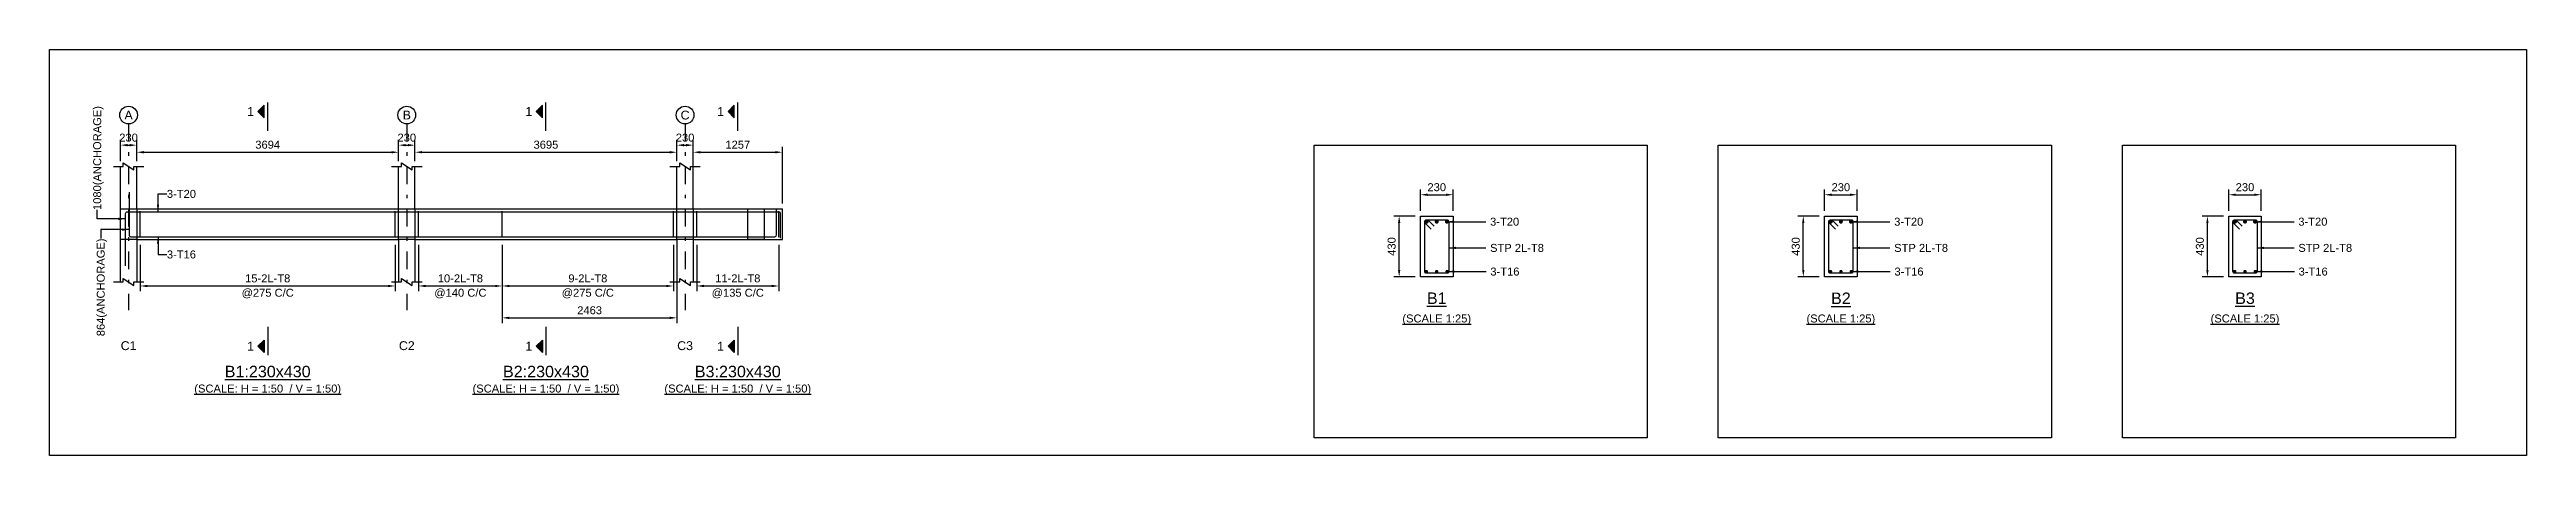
# Model space of a CAD drawing. Header units: inches. Extents: x -2000 to 93976, y -209440 to 3300.
# Drawn here: x -2000 to 67872, y -8160 to 3300 of the extents above; entities that cross this region are included whole.
import ezdxf
from ezdxf.enums import TextEntityAlignment as Align

# ---------------------------------------------------------------- set-up
doc = ezdxf.new("R2010")
doc.units = ezdxf.units.IN
doc.header["$LTSCALE"] = 1000
doc.header["$MEASUREMENT"] = 0
doc.linetypes.add('SCCenter', pattern=[1.2, 0.5, -0.3, 0.1, -0.3])
for name, color, linetype in [('Concrete Line', 2, 'Continuous'), ('Cut Line', 31, 'Continuous'), ('Dimension', 31, 'Continuous'), ('Grid', 8, 'Continuous'), ('Labels', 4, 'Continuous'), ('Labels_Support', 4, 'Continuous'), ('Link', 225, 'Continuous'), ('Reinforcement', 4, 'Continuous'), ('Schedule Border', 60, 'Continuous'), ('Section Mark', 5, 'Continuous'), ('Solid', 25, 'Continuous'), ('Text', 31, 'Continuous'), ('Text_Scale', 31, 'Continuous')]:
    doc.layers.add(name, color=color, linetype=linetype)
doc.styles.add('SC-SansSerif', font='SansSerif')
doc.styles.get("Standard").update_dxf_attribs({"font": 'txt.shx'})
doc.dimstyles.new('SCBBSDimStyl', dxfattribs={"dimtxt": 225, "dimasz": 200, "dimexe": 150, "dimexo": 150, "dimgap": 100, "dimtad": 1, "dimtoh": 1, "dimdec": 0, "dimzin": 0, "dimdsep": 46, "dimtxsty": 'SC-SansSerif', "dimcen": 0.09, "dimclrd": 8, "dimclre": 8, "dimclrt": 31, "dimadec": 0, "dimazin": 0, "dimtfac": 1, "dimtdec": 0, "dimtix": 1, "dimtofl": 0, "dimtmove": 0, "dimatfit": 3, "dimfxl": 1, "dimtolj": 1, "dimtzin": 0, "dimarcsym": 0})
doc.dimstyles.get("Standard").update_dxf_attribs({"dimtxt": 0.18, "dimasz": 200, "dimexe": 0.18, "dimexo": 0.0625, "dimgap": 0.09, "dimtad": 0, "dimtih": 1, "dimtoh": 1, "dimdec": 4, "dimzin": 0, "dimdsep": 46, "dimtxsty": 'Standard', "dimcen": 0.09, "dimadec": 0, "dimazin": 0, "dimtfac": 1, "dimtdec": 4, "dimtofl": 0, "dimtmove": 0, "dimatfit": 3, "dimfxl": 1, "dimtolj": 1, "dimtzin": 0, "dimarcsym": 0})

msp = doc.modelspace()

# ---------------------------------------------------------------- texts
at = {"layer": 'Grid', "style": 'SC-SansSerif'}
for s, p in [('A', (230, 1450)), ('B', (8078, 1450)), ('C', (15928, 1450))]:
    msp.add_text(s, height=250, dxfattribs=at).set_placement(p, align=Align.MIDDLE)
at = {"layer": 'Labels', "style": 'SC-SansSerif'}
for s, p in [('%%uB1', (37132, -3720)), ('%%uB2', (48532, -3720)), ('%%uB3', (59932, -3720))]:
    msp.add_text(s, height=325, dxfattribs=at).set_placement(p, align=Align.MIDDLE)
for s, p in [('%%uB1:230x430', (4154, -6050)), ('%%uB2:230x430', (12003, -6050)), ('%%uB3:230x430', (17415, -6050))]:
    msp.add_text(s, height=325, dxfattribs=at).set_placement(p, align=Align.BOTTOM_CENTER)
at = {"layer": 'Labels_Support', "style": 'SC-SansSerif'}
for s, p in [('C1', (230, -5260)), ('C2', (8078, -5260)), ('C3', (15928, -5260))]:
    msp.add_text(s, height=250, dxfattribs=at).set_placement(p, align=Align.BOTTOM_CENTER)
at = {"layer": 'Section Mark', "style": 'SC-SansSerif'}
for p in [(3766.5, 1550), (11615.5, 1550), (17028, 1550), (3766.5, -5075), (11615.5, -5075), (17028, -5075)]:
    msp.add_text('1', height=250, dxfattribs=at).set_placement(p, align=Align.MIDDLE_RIGHT)
at = {"layer": 'Text', "style": 'SC-SansSerif'}
msp.add_text('1080(ANCHORAGE)', height=225, rotation=90, dxfattribs=at).set_placement((-656, -1230), align=Align.MIDDLE_LEFT)
for s, p in [('3-T20', (1310, -775)), ('3-T20', (38636, -1560)), ('3-T20', (50036, -1560)), ('3-T20', (61436, -1560)), ('3-T16', (1310, -2485)), ('STP 2L-T8', (38636, -2300)), ('STP 2L-T8', (50036, -2300)), ('STP 2L-T8', (61436, -2300)), ('3-T16', (38644, -2968)), ('3-T16', (50044, -2968)), ('3-T16', (61444, -2968))]:
    msp.add_text(s, height=225, dxfattribs=at).set_placement(p, align=Align.MIDDLE_LEFT)
msp.add_text('864(ANCHORAGE)', height=225, rotation=90, dxfattribs=at).set_placement((-556, -2034), align=Align.MIDDLE_RIGHT)
for p in [(37132, -4320), (48532, -4320), (59932, -4320)]:
    msp.add_text('%%u(SCALE 1:25)', height=225, dxfattribs=at).set_placement(p, align=Align.MIDDLE)
at = {"layer": 'Text_Scale', "style": 'SC-SansSerif'}
for p in [(4154, -6450), (12003, -6450), (17415, -6450)]:
    msp.add_text('%%u(SCALE: H = 1:50  / V = 1:50)', height=225, dxfattribs=at).set_placement(p, align=Align.BOTTOM_CENTER)

# ---------------------------------------------------------------- blocks, each defined once
blk = doc.blocks.new('*D0')
at = {"color": 8, "linetype": 'ByBlock', "lineweight": -2}
for p, q in [((560, -2210), (560, -3525)), ((7748, -2210), (7748, -3525)), ((760, -3375), (7548, -3375))]:
    blk.add_line(p, q, dxfattribs=at)
at = {"color": 8}
for points in [[(560, -3375), (760, -3342), (760, -3408)], [(7748, -3375), (7548, -3408), (7548, -3342)]]:
    blk.add_solid(points, dxfattribs=at)
at = {"layer": 'DEFPOINTS', "color": 31}
for p in [(560, -2060), (7748, -2060), (560, -3375)]:
    blk.add_point(p, dxfattribs=at)
at = {"color": 31, "char_height": 225, "attachment_point": 5, "style": 'SC-SansSerif'}
for s, insert in [('\\A1;@275 C/C', (4154, -3588)), ('\\A1;15-2L-T8', (4154, -3162))]:
    blk.add_mtext(s, dxfattribs=dict(at, insert=insert))
blk = doc.blocks.new('*D1')
at = {"color": 8, "linetype": 'ByBlock', "lineweight": -2}
for p, q in [((8408, -2210), (8408, -3525)), ((10771, -2210), (10771, -3525)), ((8608, -3375), (10571, -3375))]:
    blk.add_line(p, q, dxfattribs=at)
at = {"color": 8}
for points in [[(8408, -3375), (8608, -3342), (8608, -3408)], [(10771, -3375), (10571, -3408), (10571, -3342)]]:
    blk.add_solid(points, dxfattribs=at)
at = {"layer": 'DEFPOINTS', "color": 31}
for p in [(8408, -2060), (10771, -2060), (8408, -3375)]:
    blk.add_point(p, dxfattribs=at)
at = {"color": 31, "char_height": 225, "attachment_point": 5, "style": 'SC-SansSerif'}
for s, insert in [('\\A1;@140 C/C', (9590, -3588)), ('\\A1;10-2L-T8', (9590, -3162))]:
    blk.add_mtext(s, dxfattribs=dict(at, insert=insert))
blk = doc.blocks.new('*D2')
at = {"color": 8, "linetype": 'ByBlock', "lineweight": -2}
for p, q in [((10771, -2210), (10771, -3525)), ((15598, -2210), (15598, -3525)), ((10971, -3375), (15398, -3375))]:
    blk.add_line(p, q, dxfattribs=at)
at = {"color": 8}
for points in [[(10771, -3375), (10971, -3342), (10971, -3408)], [(15598, -3375), (15398, -3408), (15398, -3342)]]:
    blk.add_solid(points, dxfattribs=at)
at = {"layer": 'DEFPOINTS', "color": 31}
for p in [(10771, -2060), (15598, -2060), (10771, -3375)]:
    blk.add_point(p, dxfattribs=at)
at = {"color": 31, "char_height": 225, "attachment_point": 5, "style": 'SC-SansSerif'}
for s, insert in [('\\A1;@275 C/C', (13185, -3588)), ('\\A1;9-2L-T8', (13185, -3162))]:
    blk.add_mtext(s, dxfattribs=dict(at, insert=insert))
blk = doc.blocks.new('*D3')
at = {"color": 8, "linetype": 'ByBlock', "lineweight": -2}
for p, q in [((10771, -2210), (10771, -4425)), ((15698, -2210), (15698, -4425)), ((10971, -4275), (15498, -4275))]:
    blk.add_line(p, q, dxfattribs=at)
at = {"color": 8}
for points in [[(10771, -4275), (10971, -4242), (10971, -4308)], [(15698, -4275), (15498, -4308), (15498, -4242)]]:
    blk.add_solid(points, dxfattribs=at)
at = {"layer": 'DEFPOINTS', "color": 31}
for p in [(10771, -2060), (15698, -2060), (10771, -4275)]:
    blk.add_point(p, dxfattribs=at)
at = {"color": 31, "insert": (13235, -4062), "char_height": 225, "attachment_point": 5, "style": 'SC-SansSerif'}
blk.add_mtext('\\A1;2463', dxfattribs=at)
blk = doc.blocks.new('*D4')
at = {"color": 8, "linetype": 'ByBlock', "lineweight": -2}
for p, q in [((16258, -2210), (16258, -3525)), ((18572, -2210), (18572, -3525)), ((16458, -3375), (18372, -3375))]:
    blk.add_line(p, q, dxfattribs=at)
at = {"color": 8}
for points in [[(16258, -3375), (16458, -3342), (16458, -3408)], [(18572, -3375), (18372, -3408), (18372, -3342)]]:
    blk.add_solid(points, dxfattribs=at)
at = {"layer": 'DEFPOINTS', "color": 31}
for p in [(16258, -2060), (18572, -2060), (16258, -3375)]:
    blk.add_point(p, dxfattribs=at)
at = {"color": 31, "char_height": 225, "attachment_point": 5, "style": 'SC-SansSerif'}
for s, insert in [('\\A1;@135 C/C', (17415, -3588)), ('\\A1;11-2L-T8', (17415, -3162))]:
    blk.add_mtext(s, dxfattribs=dict(at, insert=insert))
blk = doc.blocks.new('*D5')
at = {"color": 8, "linetype": 'ByBlock', "lineweight": -2}
for p, q in [((36672, -1250), (36672, -650)), ((37592, -1250), (37592, -650)), ((36872, -800), (37392, -800))]:
    blk.add_line(p, q, dxfattribs=at)
at = {"color": 8}
for points in [[(36672, -800), (36872, -767), (36872, -833)], [(37592, -800), (37392, -833), (37392, -767)]]:
    blk.add_solid(points, dxfattribs=at)
at = {"layer": 'DEFPOINTS', "color": 31}
for p in [(36672, -800), (36672, -1400), (37592, -1400)]:
    blk.add_point(p, dxfattribs=at)
at = {"color": 31, "insert": (37132, -588), "char_height": 225, "attachment_point": 5, "style": 'SC-SansSerif'}
blk.add_mtext('\\A1;230', dxfattribs=at)
blk = doc.blocks.new('*D6')
at = {"color": 8, "linetype": 'ByBlock', "lineweight": -2}
for p, q in [((36522, -1400), (35922, -1400)), ((36072, -2920), (36072, -1600)), ((36522, -3120), (35922, -3120))]:
    blk.add_line(p, q, dxfattribs=at)
at = {"color": 8}
for points in [[(36072, -1400), (36105, -1600), (36039, -1600)], [(36072, -3120), (36039, -2920), (36105, -2920)]]:
    blk.add_solid(points, dxfattribs=at)
at = {"layer": 'DEFPOINTS', "color": 31}
for p in [(36672, -1400), (36072, -3120), (36672, -3120)]:
    blk.add_point(p, dxfattribs=at)
at = {"color": 31, "insert": (35860, -2260), "char_height": 225, "attachment_point": 5, "rotation": 90, "style": 'SC-SansSerif'}
blk.add_mtext('\\A1;430', dxfattribs=at)
blk = doc.blocks.new('*D7')
at = {"color": 8, "linetype": 'ByBlock', "lineweight": -2}
for p, q in [((48072, -1250), (48072, -650)), ((48992, -1250), (48992, -650)), ((48272, -800), (48792, -800))]:
    blk.add_line(p, q, dxfattribs=at)
at = {"color": 8}
for points in [[(48072, -800), (48272, -767), (48272, -833)], [(48992, -800), (48792, -833), (48792, -767)]]:
    blk.add_solid(points, dxfattribs=at)
at = {"layer": 'DEFPOINTS', "color": 31}
for p in [(48072, -800), (48072, -1400), (48992, -1400)]:
    blk.add_point(p, dxfattribs=at)
at = {"color": 31, "insert": (48532, -588), "char_height": 225, "attachment_point": 5, "style": 'SC-SansSerif'}
blk.add_mtext('\\A1;230', dxfattribs=at)
blk = doc.blocks.new('*D8')
at = {"color": 8, "linetype": 'ByBlock', "lineweight": -2}
for p, q in [((47922, -1400), (47322, -1400)), ((47472, -2920), (47472, -1600)), ((47922, -3120), (47322, -3120))]:
    blk.add_line(p, q, dxfattribs=at)
at = {"color": 8}
for points in [[(47472, -1400), (47505, -1600), (47439, -1600)], [(47472, -3120), (47439, -2920), (47505, -2920)]]:
    blk.add_solid(points, dxfattribs=at)
at = {"layer": 'DEFPOINTS', "color": 31}
for p in [(48072, -1400), (47472, -3120), (48072, -3120)]:
    blk.add_point(p, dxfattribs=at)
at = {"color": 31, "insert": (47260, -2260), "char_height": 225, "attachment_point": 5, "rotation": 90, "style": 'SC-SansSerif'}
blk.add_mtext('\\A1;430', dxfattribs=at)
blk = doc.blocks.new('*D9')
at = {"color": 8, "linetype": 'ByBlock', "lineweight": -2}
for p, q in [((59472, -1250), (59472, -650)), ((60392, -1250), (60392, -650)), ((59672, -800), (60192, -800))]:
    blk.add_line(p, q, dxfattribs=at)
at = {"color": 8}
for points in [[(59472, -800), (59672, -767), (59672, -833)], [(60392, -800), (60192, -833), (60192, -767)]]:
    blk.add_solid(points, dxfattribs=at)
at = {"layer": 'DEFPOINTS', "color": 31}
for p in [(59472, -800), (59472, -1400), (60392, -1400)]:
    blk.add_point(p, dxfattribs=at)
at = {"color": 31, "insert": (59932, -588), "char_height": 225, "attachment_point": 5, "style": 'SC-SansSerif'}
blk.add_mtext('\\A1;230', dxfattribs=at)
blk = doc.blocks.new('*D10')
at = {"color": 8, "linetype": 'ByBlock', "lineweight": -2}
for p, q in [((59322, -1400), (58722, -1400)), ((58872, -2920), (58872, -1600)), ((59322, -3120), (58722, -3120))]:
    blk.add_line(p, q, dxfattribs=at)
at = {"color": 8}
for points in [[(58872, -1400), (58905, -1600), (58839, -1600)], [(58872, -3120), (58839, -2920), (58905, -2920)]]:
    blk.add_solid(points, dxfattribs=at)
at = {"layer": 'DEFPOINTS', "color": 31}
for p in [(59472, -1400), (58872, -3120), (59472, -3120)]:
    blk.add_point(p, dxfattribs=at)
at = {"color": 31, "insert": (58660, -2260), "char_height": 225, "attachment_point": 5, "rotation": 90, "style": 'SC-SansSerif'}
blk.add_mtext('\\A1;430', dxfattribs=at)
blk = doc.blocks.new('*D11')
at = {"color": 8, "linetype": 'ByBlock', "lineweight": -2}
for p, q in [((460, 150), (460, 550)), ((660, 400), (7648, 400)), ((7848, 150), (7848, 550))]:
    blk.add_line(p, q, dxfattribs=at)
at = {"color": 8}
for points in [[(460, 400), (660, 433), (660, 367)], [(7848, 400), (7648, 367), (7648, 433)]]:
    blk.add_solid(points, dxfattribs=at)
at = {"layer": 'DEFPOINTS', "color": 31}
for p in [(460, 400), (460, 0), (7848, 0)]:
    blk.add_point(p, dxfattribs=at)
at = {"color": 31, "insert": (4154, 612), "char_height": 225, "attachment_point": 5, "style": 'SC-SansSerif'}
blk.add_mtext('\\A1;3694', dxfattribs=at)
blk = doc.blocks.new('*D12')
at = {"color": 8, "linetype": 'ByBlock', "lineweight": -2}
for p, q in [((8308, 150), (8308, 550)), ((8508, 400), (15498, 400)), ((15698, 150), (15698, 550))]:
    blk.add_line(p, q, dxfattribs=at)
at = {"color": 8}
for points in [[(8308, 400), (8508, 433), (8508, 367)], [(15698, 400), (15498, 367), (15498, 433)]]:
    blk.add_solid(points, dxfattribs=at)
at = {"layer": 'DEFPOINTS', "color": 31}
for p in [(8308, 400), (8308, 0), (15698, 0)]:
    blk.add_point(p, dxfattribs=at)
at = {"color": 31, "insert": (12003, 612), "char_height": 225, "attachment_point": 5, "style": 'SC-SansSerif'}
blk.add_mtext('\\A1;3695', dxfattribs=at)
blk = doc.blocks.new('*D13')
at = {"color": 8, "linetype": 'ByBlock', "lineweight": -2}
for p, q in [((16158, 150), (16158, 550)), ((16358, 400), (18472, 400)), ((18672, -1050), (18672, 550))]:
    blk.add_line(p, q, dxfattribs=at)
at = {"color": 8}
for points in [[(16158, 400), (16358, 433), (16358, 367)], [(18672, 400), (18472, 367), (18472, 433)]]:
    blk.add_solid(points, dxfattribs=at)
at = {"layer": 'DEFPOINTS', "color": 31}
for p in [(16158, 400), (16158, 0), (18672, -1200)]:
    blk.add_point(p, dxfattribs=at)
at = {"color": 31, "insert": (17415, 612), "char_height": 225, "attachment_point": 5, "style": 'SC-SansSerif'}
blk.add_mtext('\\A1;1257', dxfattribs=at)
blk = doc.blocks.new('*D14')
at = {"color": 8, "linetype": 'ByBlock', "lineweight": -2}
for p, q in [((0, 150), (0, 750)), ((460, 150), (460, 750)), ((200, 600), (260, 600))]:
    blk.add_line(p, q, dxfattribs=at)
at = {"color": 8}
for points in [[(0, 600), (200, 633), (200, 567)], [(460, 600), (260, 567), (260, 633)]]:
    blk.add_solid(points, dxfattribs=at)
at = {"layer": 'DEFPOINTS', "color": 31}
for p in [(0, 600), (0, 0), (460, 0)]:
    blk.add_point(p, dxfattribs=at)
at = {"color": 31, "insert": (230, 812), "char_height": 225, "attachment_point": 5, "style": 'SC-SansSerif'}
blk.add_mtext('\\A1;230', dxfattribs=at)
blk = doc.blocks.new('*D15')
at = {"color": 8, "linetype": 'ByBlock', "lineweight": -2}
for p, q in [((7848, 150), (7848, 750)), ((8308, 150), (8308, 750)), ((8048, 600), (8108, 600))]:
    blk.add_line(p, q, dxfattribs=at)
at = {"color": 8}
for points in [[(7848, 600), (8048, 633), (8048, 567)], [(8308, 600), (8108, 567), (8108, 633)]]:
    blk.add_solid(points, dxfattribs=at)
at = {"layer": 'DEFPOINTS', "color": 31}
for p in [(7848, 600), (7848, 0), (8308, 0)]:
    blk.add_point(p, dxfattribs=at)
at = {"color": 31, "insert": (8078, 812), "char_height": 225, "attachment_point": 5, "style": 'SC-SansSerif'}
blk.add_mtext('\\A1;230', dxfattribs=at)
blk = doc.blocks.new('*D16')
at = {"color": 8, "linetype": 'ByBlock', "lineweight": -2}
for p, q in [((15698, 150), (15698, 750)), ((16158, -1050), (16158, 750)), ((15898, 600), (15958, 600))]:
    blk.add_line(p, q, dxfattribs=at)
at = {"color": 8}
for points in [[(15698, 600), (15898, 633), (15898, 567)], [(16158, 600), (15958, 567), (15958, 633)]]:
    blk.add_solid(points, dxfattribs=at)
at = {"layer": 'DEFPOINTS', "color": 31}
for p in [(15698, 600), (15698, 0), (16158, -1200)]:
    blk.add_point(p, dxfattribs=at)
at = {"color": 31, "insert": (15928, 812), "char_height": 225, "attachment_point": 5, "style": 'SC-SansSerif'}
blk.add_mtext('\\A1;230', dxfattribs=at)

# ---------------------------------------------------------------- dimensions: what is measured, and where the dimension line sits
at = {"layer": 'Dimension'}
for base, p1, p2, text, picture, middle in [((460, 600), (0, 0), (460, 0), '230', '*D14', (230, 600)), ((7848, 400), (460, 0), (7848, 0), '3694', '*D11', (4154, 400)), ((8308, 600), (7848, 0), (8308, 0), '230', '*D15', (8078, 600)), ((15698, 400), (8308, 0), (15698, 0), '3695', '*D12', (12003, 400)), ((16158, 600), (15698, 0), (16158, -1200), '230', '*D16', (15928, 600)), ((18672, 400), (16158, 0), (18672, -1200), '1257', '*D13', (17415, 400)), ((7748, -3375), (560, -2060), (7748, -2060), '15-2L-T8\\X@275 C/C', '*D0', (4154, -3375)), ((10771.3, -3375), (8408, -2060), (10771.3, -2060), '10-2L-T8\\X@140 C/C', '*D1', (9589.7, -3375)), ((15598, -3375), (10771.3, -2060), (15598, -2060), '9-2L-T8\\X@275 C/C', '*D2', (13184.7, -3375)), ((15698, -4275), (10771.3, -2060), (15698, -2060), '2463', '*D3', (13234.7, -4275)), ((18572, -3375), (16258, -2060), (18572, -2060), '11-2L-T8\\X@135 C/C', '*D4', (17415, -3375))]:
    dim = msp.add_linear_dim(base=base, p1=p1, p2=p2, text=text, dimstyle='SCBBSDimStyl', dxfattribs=at)
    dim.commit()
    dim.dimension.update_dxf_attribs({"geometry": picture, "text_midpoint": middle})
for base, p1, p2, angle, text, picture, middle in [((37592, -800), (36672, -1400), (37592, -1400), 0, '230', '*D5', (37132, -800)), ((48992, -800), (48072, -1400), (48992, -1400), 0, '230', '*D7', (48532, -800)), ((60392, -800), (59472, -1400), (60392, -1400), 0, '230', '*D9', (59932, -800)), ((36072, -1400), (36672, -3120), (36672, -1400), 90, '430', '*D6', (36072, -2260)), ((47472, -1400), (48072, -3120), (48072, -1400), 90, '430', '*D8', (47472, -2260)), ((58872, -1400), (59472, -3120), (59472, -1400), 90, '430', '*D10', (58872, -2260))]:
    dim = msp.add_linear_dim(base=base, p1=p1, p2=p2, angle=angle, text=text, dimstyle='SCBBSDimStyl', override={"dimjust": 0}, dxfattribs=at)
    dim.commit()
    dim.dimension.update_dxf_attribs({"geometry": picture, "text_midpoint": middle, "dimtype": 129})

# ---------------------------------------------------------------- hatches: boundary and pattern name
at = {"layer": 'Solid'}
for points in [[(4054, 1725), (3879, 1550), (4054, 1375), (4054, 1725)], [(11903, 1725), (11728, 1550), (11903, 1375), (11903, 1725)], [(17315.5, 1725), (17140.5, 1550), (17315.5, 1375), (17315.5, 1725)], [(4054, -5250), (3879, -5075), (4054, -4900), (4054, -5250)], [(11903, -5250), (11728, -5075), (11903, -4900), (11903, -5250)], [(17315.5, -5250), (17140.5, -5075), (17315.5, -4900), (17315.5, -5250)]]:
    msp.add_hatch(color=256, dxfattribs=at).paths.add_polyline_path(points, flags=0)

# ---------------------------------------------------------------- linework, layer by layer
at = {"layer": 'Concrete Line'}
for p, q in [((0, -3260), (0, 0)), ((460, -1200), (460, 0)), ((7848, -1200), (7848, 0)), ((8308, -1200), (8308, 0)), ((15698, -1200), (15698, 0)), ((16158, -1200), (16158, 0)), ((18672, -2060), (18672, -1200)), ((460, -2060), (460, -3260)), ((7848, -2060), (7848, -3260)), ((8308, -2060), (8308, -3260)), ((15698, -2060), (15698, -3260)), ((16158, -2060), (16158, -3260))]:
    msp.add_line(p, q, dxfattribs=at)
for points in [[(0, -1200), (460, -1200), (460, -1200), (460, -2060), (460, -2060), (0, -2060), (0, -2060), (0, -1200)], [(7848, -1200), (8308, -1200), (8308, -1200), (8308, -2060), (8308, -2060), (7848, -2060), (7848, -2060), (7848, -1200)], [(15698, -1200), (16158, -1200), (16158, -1200), (16158, -2060), (16158, -2060), (15698, -2060), (15698, -2060), (15698, -1200)], [(17698, -1200), (18158, -1200), (18158, -1200), (18158, -2060), (18158, -2060), (17698, -2060), (17698, -2060), (17698, -1200)], [(36672, -1400), (37592, -1400), (37592, -3120), (36672, -3120)], [(48072, -1400), (48992, -1400), (48992, -3120), (48072, -3120)], [(59472, -1400), (60392, -1400), (60392, -3120), (59472, -3120)]]:
    msp.add_lwpolyline(points, close=True, dxfattribs=at)
for points in [[(460, -1200), (7848, -1200)], [(8308, -1200), (15698, -1200)], [(16158, -1200), (18672, -1200)], [(460, -2060), (7848, -2060)], [(8308, -2060), (15698, -2060)], [(16158, -2060), (18672, -2060)]]:
    msp.add_lwpolyline(points, dxfattribs=at)
at = {"layer": 'Cut Line'}
for points in [[(-200, 0), (80, 0), (80, 100), (380, -100), (380, 0), (660, 0)], [(7648, 0), (7928, 0), (7928, 100), (8228, -100), (8228, 0), (8508, 0)], [(15498, 0), (15778, 0), (15778, 100), (16078, -100), (16078, 0), (16358, 0)], [(-200, -3260), (80, -3260), (80, -3160), (380, -3360), (380, -3260), (660, -3260)], [(7648, -3260), (7928, -3260), (7928, -3160), (8228, -3360), (8228, -3260), (8508, -3260)], [(15498, -3260), (15778, -3260), (15778, -3160), (16078, -3360), (16078, -3260), (16358, -3260)]]:
    msp.add_lwpolyline(points, dxfattribs=at)
at = {"layer": 'Grid', "linetype": 'SCCenter'}
for p, q in [((230, 1200), (230, -4060)), ((8078, 1200), (8078, -4060)), ((15928, 1200), (15928, -4060))]:
    msp.add_line(p, q, dxfattribs=at)
at = {"layer": 'Grid'}
for centre in [(230, 1450), (8078, 1450), (15928, 1450)]:
    msp.add_circle(centre, 250, dxfattribs=at)
at = {"layer": 'Link'}
for p, q in [((560, -2000), (560, -1260)), ((7748, -2000), (7748, -1260)), ((8408, -2000), (8408, -1260)), ((10771.3, -2000), (10771.3, -1260)), ((15598, -2000), (15598, -1260)), ((16258, -2000), (16258, -1260)), ((18572, -2000), (18572, -1260))]:
    msp.add_line(p, q, dxfattribs=at)
for points in [[(36977.5, -1769.7), (36808.3, -1599.5, -0.6671518), (36848, -1504), (37416, -1504, -0.4142136), (37472, -1560), (37472, -2968, -0.4142136), (37424, -3016), (36840, -3016, -0.4142136), (36792, -2968), (36792, -1560, -0.6692064), (36887.7, -1520.5), (37056.9, -1690.7)], [(48377.5, -1769.7), (48208.3, -1599.5, -0.6671518), (48248, -1504), (48816, -1504, -0.4142136), (48872, -1560), (48872, -2968, -0.4142136), (48824, -3016), (48240, -3016, -0.4142136), (48192, -2968), (48192, -1560, -0.6692064), (48287.7, -1520.5), (48456.9, -1690.7)], [(59777.5, -1769.7), (59608.3, -1599.5, -0.6671518), (59648, -1504), (60216, -1504, -0.4142136), (60272, -1560), (60272, -2968, -0.4142136), (60224, -3016), (59640, -3016, -0.4142136), (59592, -2968), (59592, -1560, -0.6692064), (59687.7, -1520.5), (59856.9, -1690.7)]]:
    msp.add_lwpolyline(points, format="xyb", dxfattribs=at)
at = {"layer": 'Reinforcement'}
for points in [[(144, -2804), (144, -1330, -0.4142136), (194, -1280), (18562, -1280, -0.4142136), (18612, -1330), (18612, -2030)], [(244, -728), (244, -1934, 0.4142136), (294, -1984), (18461, -1984, 0.4142135), (18511, -1934), (18511, -1230)]]:
    msp.add_lwpolyline(points, format="xyb", dxfattribs=at)
for points, const_width in [([(36820, -1560, 1), (36876, -1560, 1)], 56), ([(37104, -1560, 1), (37160, -1560, 1)], 56), ([(37388, -1560, 1), (37444, -1560, 1)], 56), ([(48220, -1560, 1), (48276, -1560, 1)], 56), ([(48504, -1560, 1), (48560, -1560, 1)], 56), ([(48788, -1560, 1), (48844, -1560, 1)], 56), ([(59620, -1560, 1), (59676, -1560, 1)], 56), ([(59904, -1560, 1), (59960, -1560, 1)], 56), ([(60188, -1560, 1), (60244, -1560, 1)], 56), ([(36816, -2968, 1), (36864, -2968, 1)], 48), ([(37108, -2968, 1), (37156, -2968, 1)], 48), ([(37400, -2968, 1), (37448, -2968, 1)], 48), ([(48216, -2968, 1), (48264, -2968, 1)], 48), ([(48508, -2968, 1), (48556, -2968, 1)], 48), ([(48800, -2968, 1), (48848, -2968, 1)], 48), ([(59616, -2968, 1), (59664, -2968, 1)], 48), ([(59908, -2968, 1), (59956, -2968, 1)], 48), ([(60200, -2968, 1), (60248, -2968, 1)], 48)]:
    msp.add_lwpolyline(points, format="xyb", close=True, dxfattribs=dict(at, const_width=const_width))
at = {"layer": 'Schedule Border'}
for points in [[(-2000, 3300), (67872, 3300), (67872, -8160), (-2000, -8160)], [(33672, 600), (43072, 600), (43072, -7660), (33672, -7660)], [(45072, 600), (54472, 600), (54472, -7660), (45072, -7660)], [(56472, 600), (65872, 600), (65872, -7660), (56472, -7660)]]:
    msp.add_lwpolyline(points, close=True, dxfattribs=at)
at = {"layer": 'Section Mark'}
for points in [[(4054, 1725), (3879, 1550), (4054, 1375), (4054, 1725)], [(4154, 1000), (4154, 1800)], [(11903, 1725), (11728, 1550), (11903, 1375), (11903, 1725)], [(12003, 1000), (12003, 1800)], [(17315.5, 1725), (17140.5, 1550), (17315.5, 1375), (17315.5, 1725)], [(17415.5, 1000), (17415.5, 1800)], [(4154, -4525), (4154, -5325)], [(12003, -4525), (12003, -5325)], [(17415.5, -4525), (17415.5, -5325)], [(4054, -5250), (3879, -5075), (4054, -4900), (4054, -5250)], [(11903, -5250), (11728, -5075), (11903, -4900), (11903, -5250)], [(17315.5, -5250), (17140.5, -5075), (17315.5, -4900), (17315.5, -5250)]]:
    msp.add_lwpolyline(points, dxfattribs=at)

msp.set_redraw_order([(e.dxf.handle, doc.entitydb.next_handle()) for e in msp.query("TEXT MTEXT ATTDEF DIMENSION ARC_DIMENSION")])  # texts and dimensions are drawn at this point

# ---------------------------------------------------------------- leaders
at = {"layer": 'Dimension', "color": 8}
for points, dimstyle in [([(144, -1480), (-656, -1480), (-656, -1230)], 'Standard'), ([(1060, -1280), (1060, -775), (1310, -775)], 'Standard'), ([(244, -1784), (-556, -1784), (-556, -2034)], 'Standard'), ([(1060, -1984), (1060, -2485), (1310, -2485)], 'Standard'), ([(37416, -1560), (37916, -1560), (38516, -1560)], 'SCBBSDimStyl'), ([(48816, -1560), (49316, -1560), (49916, -1560)], 'SCBBSDimStyl'), ([(60216, -1560), (60716, -1560), (61316, -1560)], 'SCBBSDimStyl'), ([(37472, -2300), (38516, -2300)], 'SCBBSDimStyl'), ([(48872, -2300), (49916, -2300)], 'SCBBSDimStyl'), ([(60272, -2300), (61316, -2300)], 'SCBBSDimStyl'), ([(37424, -2968), (37924, -2968), (38524, -2968)], 'SCBBSDimStyl'), ([(48824, -2968), (49324, -2968), (49924, -2968)], 'SCBBSDimStyl'), ([(60224, -2968), (60724, -2968), (61324, -2968)], 'SCBBSDimStyl')]:
    msp.add_leader(points, dimstyle=dimstyle, dxfattribs=at)

doc.saveas('drawing.dxf')
